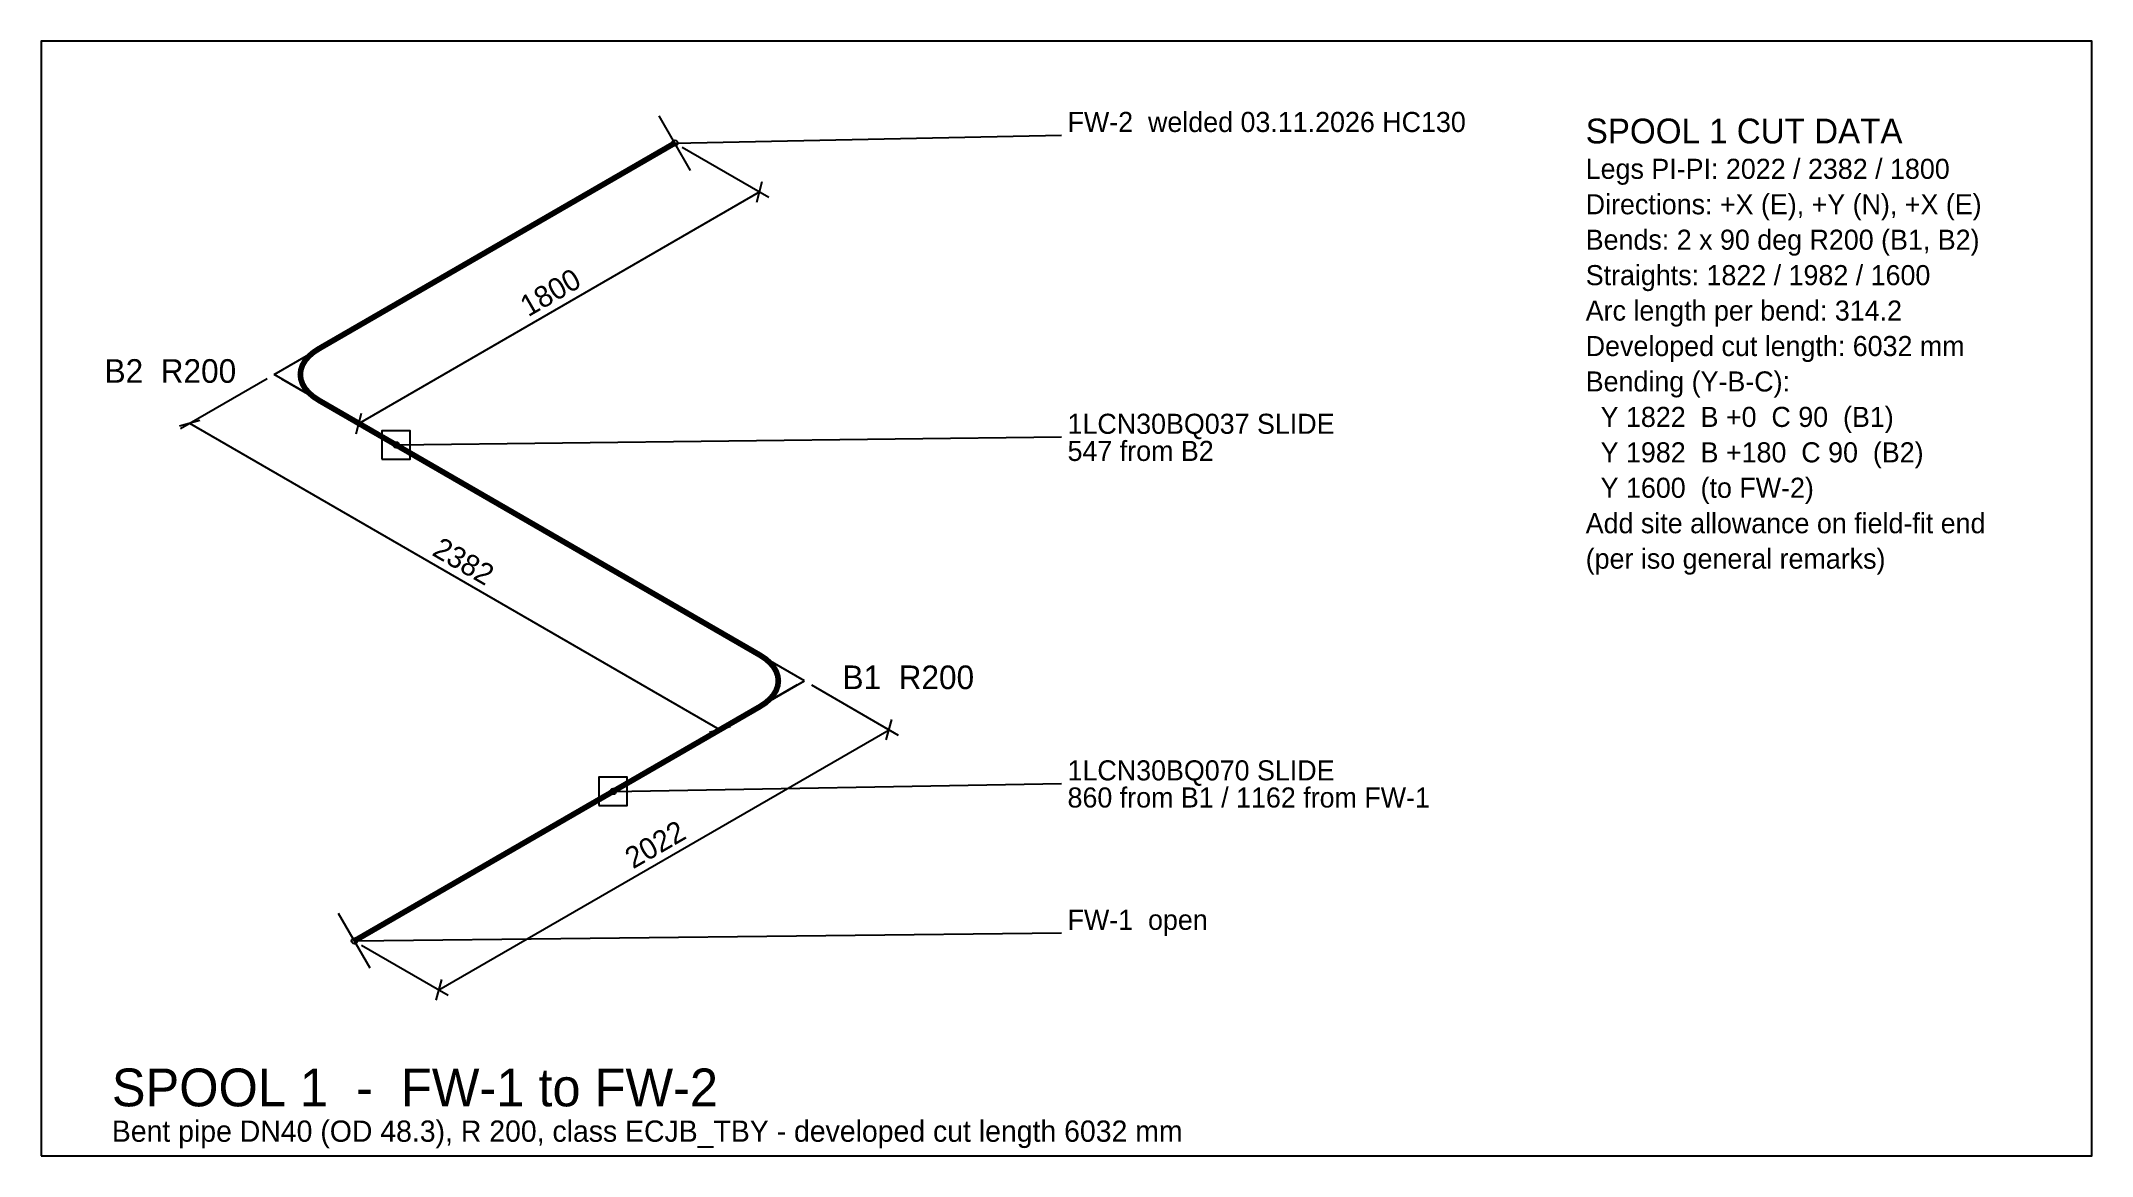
# Model space of a CAD drawing. Extents: x 0 to 61455, y 30 to 7631.
# Drawn here: x 40430 to 46945, y 30 to 3569 of the extents above; entities that cross this region are included whole.
import ezdxf
from ezdxf.enums import TextEntityAlignment as Align

# ---------------------------------------------------------------- set-up
doc = ezdxf.new("R2010")
doc.units = 0
doc.header["$LTSCALE"] = 20
for name, color, linetype in [('ANNOT', 7, 'CONTINUOUS'), ('D-DIM', 7, 'CONTINUOUS'), ('D-LEADER', 8, 'CONTINUOUS'), ('D-PIPE-SPOOL1', 5, 'CONTINUOUS'), ('D-SUPPORT', 2, 'CONTINUOUS'), ('D-TEXT', 7, 'CONTINUOUS'), ('D-WELD-DONE', 4, 'CONTINUOUS'), ('D-WELD-OPEN', 6, 'CONTINUOUS'), ('FRAME', 7, 'CONTINUOUS')]:
    doc.layers.add(name, color=color, linetype=linetype)

msp = doc.modelspace()

# ---------------------------------------------------------------- texts
at = {"layer": 'D-DIM'}
for s, rotation, p in [('1800', 29.9998, (42064.3766, 2742.4134)), ('2382', -29.9998, (41755.2433, 1888.7744)), ('2022', 29.9998, (42397.4239, 989.8203))]:
    msp.add_text(s, height=67.5, rotation=rotation, dxfattribs=at).set_placement(p, align=Align.CENTER)
at = {"layer": 'D-TEXT'}
for s, height, p in [('FW-2  welded 03.11.2026 HC130', 63.75, (43690.7654, 3280.543)), ('SPOOL 1 CUT DATA', 78.75, (45336.9904, 3244.293)), ('Legs PI-PI: 2022 / 2382 / 1800', 63.75, (45336.9904, 3131.793)), ('Directions: +X (E), +Y (N), +X (E)', 63.75, (45336.9904, 3019.293)), ('Bends: 2 x 90 deg R200 (B1, B2)', 63.75, (45336.9904, 2906.793)), ('Straights: 1822 / 1982 / 1600', 63.75, (45336.9904, 2794.293)), ('Arc length per bend: 314.2', 63.75, (45336.9904, 2681.793)), ('Developed cut length: 6032 mm', 63.75, (45336.9904, 2569.293)), ('Bending (Y-B-C):', 63.75, (45336.9904, 2456.793)), ('  Y 1822  B +0  C 90  (B1)', 63.75, (45336.9904, 2344.293)), ('1LCN30BQ037 SLIDE', 63.75, (43690.7654, 2322.3935)), ('547 from B2', 63.75, (43690.7654, 2236.331)), ('  Y 1982  B +180  C 90  (B2)', 63.75, (45336.9904, 2231.793)), ('  Y 1600  (to FW-2)', 63.75, (45336.9904, 2119.293)), ('Add site allowance on field-fit end', 63.75, (45336.9904, 2006.793)), ('(per iso general remarks)', 63.75, (45336.9904, 1894.293)), ('1LCN30BQ070 SLIDE', 63.75, (43690.7654, 1222.175)), ('860 from B1 / 1162 from FW-1', 63.75, (43690.7654, 1136.1125)), ('FW-1  open', 63.75, (43690.7654, 747.795))]:
    msp.add_text(s, height=height, dxfattribs=at).set_placement(p)
for s, p in [('B2  R200', (40840.5298, 2484.3907)), ('B1  R200', (43184.8582, 1511.9526))]:
    msp.add_text(s, height=75, dxfattribs=at).set_placement(p, align=Align.CENTER)
at = {"layer": 'FRAME'}
for s, height, p in [('SPOOL 1  -  FW-1 to FW-2', 120, (40654.5298, 187.5)), ('Bent pipe DN40 (OD 48.3), R 200, class ECJB_TBY - developed cut length 6032 mm', 67.5, (40654.5298, 75))]:
    msp.add_text(s, height=height, dxfattribs=at).set_placement(p)

# ---------------------------------------------------------------- linework, layer by layer
at = {"layer": 'ANNOT'}
for points in [[(41170.5298, 2510.6407), (42443.322, 3245.4805)], [(42854.8582, 1538.2026), (41170.5298, 2510.6407)], [(41425.0882, 712.7325), (42854.8582, 1538.2026)]]:
    msp.add_lwpolyline(points, dxfattribs=at)
at = {"layer": 'D-DIM'}
for p, q in [((42466.0552, 3232.3556), (42741.251, 3073.4728)), ((41439.2304, 2355.5078), (42712.0226, 3090.3477)), ((42703.2874, 3057.748), (42720.7578, 3122.9473)), ((41147.7966, 2497.5158), (40872.6008, 2338.6329)), ((41193.263, 2497.5158), (41468.4588, 2338.6329)), ((40934.4289, 2364.243), (40869.2296, 2346.7726)), ((42586.1576, 1383.0698), (40901.8292, 2355.5078)), ((41430.4952, 2322.9082), (41447.9656, 2388.1075)), ((42832.1249, 1525.0777), (42556.9291, 1366.1949)), ((42877.5914, 1525.0777), (43152.7872, 1366.1949)), ((41693.7888, 557.5996), (43123.5587, 1383.0698)), ((42618.7572, 1391.8049), (42553.5579, 1374.3346)), ((43114.8235, 1350.4701), (43132.2939, 1415.6694)), ((41447.8215, 699.6076), (41723.0172, 540.7248)), ((41685.0536, 525), (41702.524, 590.1993))]:
    msp.add_line(p, q, dxfattribs=at)
at = {"layer": 'D-LEADER'}
for p, q in [((42443.322, 3245.4805), (43672.0154, 3270.9805)), ((41557.3172, 2287.331), (43672.0154, 2312.831)), ((42246.7463, 1187.1125), (43672.0154, 1212.6125)), ((41425.0882, 712.7325), (43672.0154, 738.2325))]:
    msp.add_line(p, q, dxfattribs=at)
for centre in [(42443.322, 3245.4805), (41557.3172, 2287.331), (42246.7463, 1187.1125), (41425.0882, 712.7325)]:
    msp.add_circle(centre, 9, dxfattribs=at)
at = {"layer": 'D-PIPE-SPOOL1', "const_width": 18}
msp.add_lwpolyline([(41425.0882, 712.7325), (42713.4368, 1456.5537), (42730.6861, 1467.9096), (42745.2205, 1480.4681), (42756.7913, 1494.0146), (42765.2006, 1508.317), (42770.3044, 1523.1309), (42772.0154, 1538.2026), (42770.3044, 1553.2743), (42765.2006, 1568.0882), (42756.7913, 1582.3907), (42745.2205, 1595.9371), (42730.6861, 1608.4956), (42713.4368, 1619.8515), (41311.9512, 2428.9918), (41294.7018, 2440.3476), (41280.1674, 2452.9062), (41268.5966, 2466.4526), (41260.1873, 2480.7551), (41255.0835, 2495.569), (41253.3725, 2510.6407), (41255.0835, 2525.7124), (41260.1873, 2540.5262), (41268.5966, 2554.8287), (41280.1674, 2568.3752), (41294.7018, 2580.9337), (41311.9512, 2592.2896), (42443.322, 3245.4805)], dxfattribs=at)
at = {"layer": 'D-SUPPORT'}
for points in [[(41512.3172, 2242.331), (41602.3172, 2242.331), (41602.3172, 2332.331), (41512.3172, 2332.331)], [(42201.7463, 1142.1125), (42291.7463, 1142.1125), (42291.7463, 1232.1125), (42201.7463, 1232.1125)]]:
    msp.add_lwpolyline(points, close=True, dxfattribs=at)
at = {"layer": 'D-WELD-DONE'}
msp.add_line((42493.3216, 3158.8778), (42393.3224, 3332.0833), dxfattribs=at)
at = {"layer": 'D-WELD-OPEN'}
msp.add_line((41475.0879, 626.1298), (41375.0886, 799.3353), dxfattribs=at)
at = {"layer": 'FRAME'}
msp.add_lwpolyline([(40429.5298, 30), (46945.3654, 30), (46945.3654, 3569.293), (40429.5298, 3569.293)], close=True, dxfattribs=at)

msp.set_redraw_order([(e.dxf.handle, doc.entitydb.next_handle()) for e in msp.query("TEXT MTEXT ATTDEF DIMENSION ARC_DIMENSION")])  # texts and dimensions are drawn at this point

doc.saveas('drawing.dxf')
